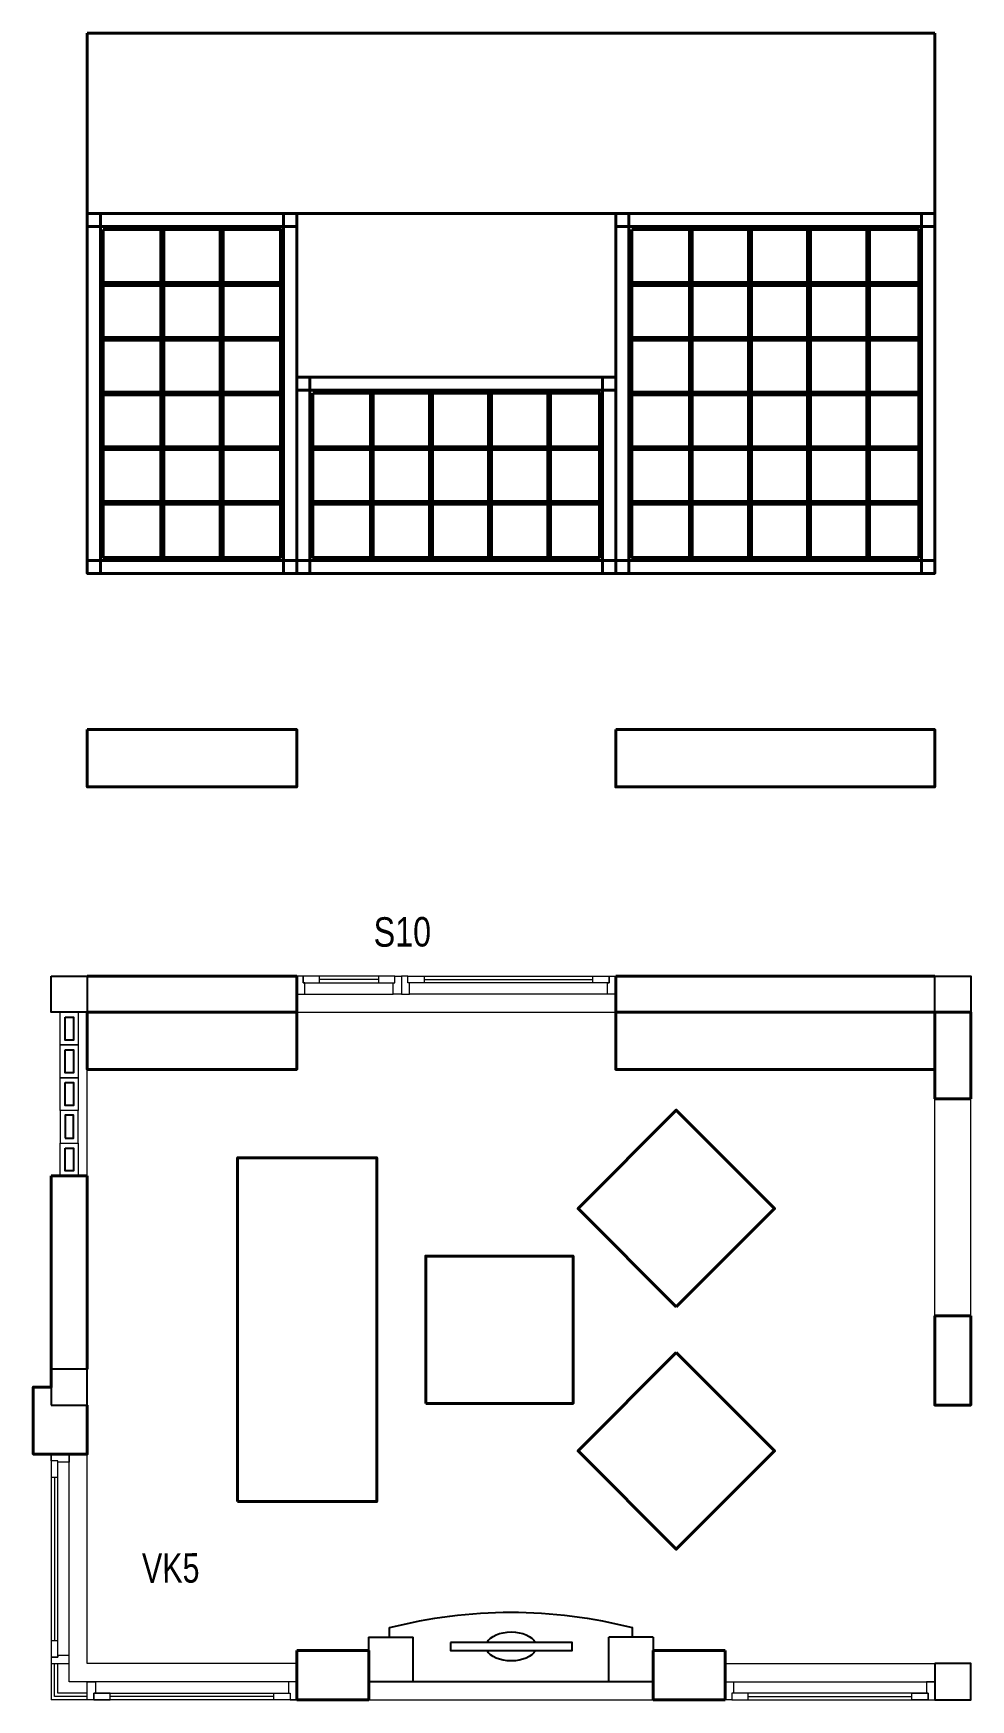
# Model space of a CAD drawing. Header units: millimetres. Extents: x -229618 to 2906, y -178063 to 96806.
# Drawn here: x -229618 to -223888, y -72627 to -62446 of the extents above; entities that cross this region are included whole.
import ezdxf
from ezdxf.enums import TextEntityAlignment as Align

# ---------------------------------------------------------------- set-up
doc = ezdxf.new("R2010")
doc.units = ezdxf.units.MM
doc.header["$LTSCALE"] = 200
doc.header["$MEASUREMENT"] = 0
doc.set_wipeout_variables(frame=1)
for name, color, linetype, lineweight in [('cat', 1, 'CONTINUOUS', 40), ('nho', 252, 'CONTINUOUS', 15), ('thay', 7, 'CONTINUOUS', 18)]:
    doc.layers.add(name, color=color, linetype=linetype, lineweight=lineweight)
for name, color, linetype in [('COT', 2, 'CONTINUOUS'), ('NETTHAY', 252, 'CONTINUOUS'), ('NOITHAT', 99, 'CONTINUOUS'), ('TEXT', 33, 'CONTINUOUS'), ('thong ke cua', 7, 'CONTINUOUS')]:
    doc.layers.add(name, color=color, linetype=linetype)
doc.styles.add('T3', font='Vhavan_0.ttf', dxfattribs={"width": 0.8})

# ---------------------------------------------------------------- blocks, each defined once
blk = doc.blocks.new('A$C683C62BB')
at = {"layer": 'NOITHAT', "linetype": 'Continuous'}
blk.add_lwpolyline([(1032, 370), (1032, 284), (-250, 284), (-250, 370)], close=True, dxfattribs=at)
for start_param, end_param in [(0.284761, 2.856832), (3.426353, 5.998425)]:
    blk.add_ellipse((391, 327), major_axis=(265, 0), ratio=0.577146, start_param=start_param, end_param=end_param, dxfattribs=at)
blk = doc.blocks.new('A$C3A57312A')
at = {"layer": 'NOITHAT'}
for p, q in [((316, 376), (316, 456)), ((2364, 376), (2364, 456)), ((140, 376), (140, 0)), ((140, 376), (516, 376)), ((516, 0), (516, 376)), ((2540, 376), (2164, 376)), ((2164, 0), (2164, 376)), ((2540, 376), (2540, 0)), ((140, 0), (2540, 0))]:
    blk.add_line(p, q, dxfattribs=at)
blk.add_arc((1340, -3519), 4104, 75.5513, 104.4487, dxfattribs=at)
at = {"layer": 'NETTHAY', "xscale": 0.8, "yscale": 0.8, "zscale": 0.8}
blk.add_blockref('A$C683C62BB', (1025, 35), dxfattribs=at)
blk = doc.blocks.new('kh cua')
at = {"ltscale": 600}
blk.add_wipeout([(0, 210), (-65, 200), (-124, 170), (-170, 124), (-200, 65), (-210, 0), (-200, -65), (-170, -124), (-124, -170), (-65, -200), (0, -210), (65, -200), (124, -170), (170, -124), (200, -65), (210, 0), (200, 65), (170, 124), (124, 170), (65, 200)], dxfattribs=at).dxf.layer = 'thong ke cua'
at = {"layer": 'thong ke cua', "color": 1, "style": 'T3', "width": 0.973787}
blk.add_attdef('AA', text='', height=180, rotation=0.3157, dxfattribs=at).set_placement((-171, -81), (180, -79), align=Align.FIT)

msp = doc.modelspace()

# ---------------------------------------------------------------- linework, layer by layer
at = {"layer": 'cat', "linetype": 'Continuous'}
for p, q in [((-229288.4, -65746.3), (-229288.4, -62446.3)), ((-229288.4, -62446.3), (-224108.4, -62446.3)), ((-224108.4, -65746.3), (-224108.4, -62446.3)), ((-228008.4, -63546.3), (-226058.4, -63546.3)), ((-228838.1, -63644.3), (-228838.1, -65648.3)), ((-228820.1, -63644.3), (-228820.1, -65648.3)), ((-228476.7, -63644.3), (-228476.7, -65648.3)), ((-228458.7, -63644.3), (-228458.7, -65648.3)), ((-225608.1, -63644.3), (-225608.1, -65648.3)), ((-225590.1, -63644.3), (-225590.1, -65648.3)), ((-225246.7, -63644.3), (-225246.7, -65648.3)), ((-225228.7, -63644.3), (-225228.7, -65648.3)), ((-224885.4, -63644.3), (-224885.4, -65648.3)), ((-224867.4, -63644.3), (-224867.4, -65648.3)), ((-224524.1, -63644.3), (-224524.1, -65648.3)), ((-224506.1, -63644.3), (-224506.1, -65648.3)), ((-228106.4, -63969.3), (-229190.4, -63969.3)), ((-228106.4, -63987.3), (-229190.4, -63987.3)), ((-224206.4, -63969.3), (-225960.4, -63969.3)), ((-224206.4, -63987.3), (-225960.4, -63987.3)), ((-228106.4, -64303.7), (-229190.4, -64303.7)), ((-228106.4, -64321.7), (-229190.4, -64321.7)), ((-224206.4, -64303.7), (-225960.4, -64303.7)), ((-224206.4, -64321.7), (-225960.4, -64321.7)), ((-228106.4, -64637.7), (-229190.4, -64637.7)), ((-228008.4, -64546.3), (-226058.4, -64546.3)), ((-227558.1, -64644.3), (-227558.1, -65648.3)), ((-227540.1, -64644.3), (-227540.1, -65648.3)), ((-227196.7, -64644.3), (-227196.7, -65648.3)), ((-227178.7, -64644.3), (-227178.7, -65648.3)), ((-226835.4, -64644.3), (-226835.4, -65648.3)), ((-226817.4, -64644.3), (-226817.4, -65648.3)), ((-226474.1, -64644.3), (-226474.1, -65648.3)), ((-226456.1, -64644.3), (-226456.1, -65648.3)), ((-224206.4, -64637.7), (-225960.4, -64637.7)), ((-228106.4, -64655.7), (-229190.4, -64655.7)), ((-224206.4, -64655.7), (-225960.4, -64655.7)), ((-228106.4, -64971.7), (-229190.4, -64971.7)), ((-228106.4, -64989.7), (-229190.4, -64989.7)), ((-226156.4, -64971.7), (-227910.4, -64971.7)), ((-226156.4, -64989.7), (-227910.4, -64989.7)), ((-224206.4, -64971.7), (-225960.4, -64971.7)), ((-224206.4, -64989.7), (-225960.4, -64989.7)), ((-228106.4, -65305.7), (-229190.4, -65305.7)), ((-228106.4, -65323.7), (-229190.4, -65323.7)), ((-226156.4, -65305.7), (-227910.4, -65305.7)), ((-226156.4, -65323.7), (-227910.4, -65323.7)), ((-224206.4, -65305.7), (-225960.4, -65305.7)), ((-224206.4, -65323.7), (-225960.4, -65323.7)), ((-229288.4, -65746.3), (-224108.4, -65746.3)), ((-229288.4, -68206.5), (-228008.4, -68206.5)), ((-228008.4, -68206.5), (-229288.4, -68206.5)), ((-228008.4, -68206.5), (-228008.4, -68426.5)), ((-226058.4, -68206.5), (-224108.4, -68206.5)), ((-226058.4, -68426.5), (-226058.4, -68206.5)), ((-223888.4, -68206.5), (-223888.4, -68206.5)), ((-228008.4, -68426.5), (-229288.4, -68426.5)), ((-228008.4, -68426.5), (-229288.4, -68426.5)), ((-226058.4, -68426.5), (-224108.4, -68426.5)), ((-223888.4, -68956.5), (-224108.4, -68956.5)), ((-229288.4, -69426.5), (-229508.4, -69426.5)), ((-229288.4, -70606.5), (-229288.4, -69426.5)), ((-223888.4, -70281.5), (-224108.4, -70281.5)), ((-228008.4, -72326.5), (-228008.4, -72626.5)), ((-228008.4, -72326.5), (-227568.4, -72326.5)), ((-227568.4, -72326.5), (-227568.4, -72626.5)), ((-225828.4, -72326.5), (-225388.4, -72326.5)), ((-225828.4, -72626.5), (-225828.4, -72326.5)), ((-225388.4, -72326.5), (-225388.4, -72626.5)), ((-228008.4, -72626.5), (-227568.4, -72626.5)), ((-225828.4, -72626.5), (-225388.4, -72626.5))]:
    msp.add_line(p, q, dxfattribs=at)
for points in [[(-229288.4, -63626.3), (-229208.4, -63626.3), (-229208.4, -63546.3), (-229288.4, -63546.3)], [(-228008.4, -63546.3), (-229288.4, -63546.3), (-229288.4, -65746.3), (-228008.4, -65746.3)], [(-229208.4, -63626.3), (-228088.4, -63626.3), (-228088.4, -65666.3), (-229208.4, -65666.3)], [(-228088.4, -63626.3), (-228008.4, -63626.3), (-228008.4, -63546.3), (-228088.4, -63546.3)], [(-226058.4, -63546.3), (-224108.4, -63546.3), (-224108.4, -65746.3), (-226058.4, -65746.3)], [(-226058.4, -63626.3), (-225978.4, -63626.3), (-225978.4, -63546.3), (-226058.4, -63546.3)], [(-224188.4, -63626.3), (-224108.4, -63626.3), (-224108.4, -63546.3), (-224188.4, -63546.3)], [(-229190.4, -63644.3), (-228106.4, -63644.3), (-228106.4, -65648.3), (-229190.4, -65648.3)], [(-228008.4, -64626.3), (-227928.4, -64626.3), (-227928.4, -64546.3), (-228008.4, -64546.3)], [(-226138.4, -64626.3), (-226058.4, -64626.3), (-226058.4, -64546.3), (-226138.4, -64546.3)], [(-229288.4, -65746.3), (-229208.4, -65746.3), (-229208.4, -65666.3), (-229288.4, -65666.3)], [(-228088.4, -65746.3), (-228008.4, -65746.3), (-228008.4, -65666.3), (-228088.4, -65666.3)], [(-228008.4, -65746.3), (-227928.4, -65746.3), (-227928.4, -65666.3), (-228008.4, -65666.3)], [(-226138.4, -65746.3), (-226058.4, -65746.3), (-226058.4, -65666.3), (-226138.4, -65666.3)], [(-226058.4, -65746.3), (-225978.4, -65746.3), (-225978.4, -65666.3), (-226058.4, -65666.3)], [(-224188.4, -65746.3), (-224108.4, -65746.3), (-224108.4, -65666.3), (-224188.4, -65666.3)], [(-229288.4, -66700.1), (-228008.4, -66700.1), (-228008.4, -67050.1), (-229288.4, -67050.1)], [(-226058.4, -66700.1), (-224108.4, -66700.1), (-224108.4, -67050.1), (-226058.4, -67050.1)], [(-229288.4, -68426.5), (-228008.4, -68426.5), (-228008.4, -68776.5), (-229288.4, -68776.5)], [(-226058.4, -68426.5), (-224108.4, -68426.5), (-224108.4, -68776.5), (-226058.4, -68776.5)], [(-225687.8, -70226.8), (-225086.8, -69625.8), (-225687.8, -69024.7), (-226288.8, -69625.8)], [(-228369.3, -71416.2), (-227519.3, -71416.2), (-227519.3, -69316.2), (-228369.3, -69316.2)], [(-227219.3, -70816.2), (-226319.3, -70816.2), (-226319.3, -69916.2), (-227219.3, -69916.2)], [(-225687.8, -70505.5), (-225086.8, -71106.6), (-225687.8, -71707.6), (-226288.8, -71106.6)]]:
    msp.add_lwpolyline(points, close=True, dxfattribs=at)
at = {"layer": 'cat'}
for points in [[(-225978.4, -63626.3), (-224188.4, -63626.3), (-224188.4, -65666.3), (-225978.4, -65666.3)], [(-225960.4, -63644.3), (-224206.4, -63644.3), (-224206.4, -65648.3), (-225960.4, -65648.3)], [(-227928.4, -64626.3), (-226138.4, -64626.3), (-226138.4, -65666.3), (-227928.4, -65666.3)], [(-227910.4, -64644.3), (-226156.4, -64644.3), (-226156.4, -65648.3), (-227910.4, -65648.3)]]:
    msp.add_lwpolyline(points, close=True, dxfattribs=at)
at = {"layer": 'cat', "linetype": 'Continuous'}
for points in [[(-223888.4, -68956.5), (-223888.4, -68426.5), (-224108.4, -68426.5), (-224108.4, -68956.5)], [(-229508.4, -69426.5), (-229508.4, -70716.5), (-229618.4, -70716.5), (-229618.4, -71126.5), (-229288.4, -71126.5), (-229288.4, -70826.5)], [(-224108.4, -70281.5), (-224108.4, -70826.5), (-223888.4, -70826.5), (-223888.4, -70281.5)]]:
    msp.add_lwpolyline(points, dxfattribs=at)
at = {"layer": 'COT', "linetype": 'Continuous'}
for points in [[(-229508.4, -68206.5), (-229288.4, -68206.5), (-229288.4, -68426.5), (-229508.4, -68426.5)], [(-223888.4, -68426.5), (-224108.4, -68426.5), (-224108.4, -68206.5), (-223888.4, -68206.5)], [(-229508.4, -70826.5), (-229288.4, -70826.5), (-229288.4, -70606.5), (-229508.4, -70606.5)], [(-224108.4, -72406.5), (-224108.4, -72626.5), (-223888.4, -72626.5), (-223888.4, -72406.5)]]:
    msp.add_lwpolyline(points, close=True, dxfattribs=at)
at = {"layer": 'nho', "linetype": 'Continuous'}
for p, q in [((-227508.4, -68226.5), (-227868.4, -68226.5)), ((-227228.4, -68226.5), (-226198.4, -68226.5)), ((-227958.4, -68316.5), (-227418.4, -68316.5)), ((-227368.4, -68316.5), (-227368.4, -68316.5)), ((-226108.4, -68316.5), (-227318.4, -68316.5)), ((-229488.4, -71266.5), (-229488.4, -72266.5)), ((-225388.4, -72516.5), (-224108.4, -72516.5)), ((-228148.4, -72606.5), (-229148.4, -72606.5)), ((-225248.4, -72606.5), (-224248.4, -72606.5))]:
    msp.add_line(p, q, dxfattribs=at)
for points in [[(-227958.4, -68246.5), (-227968.4, -68246.5), (-227968.4, -68206.5), (-228008.4, -68206.5), (-228008.4, -68316.5), (-227958.4, -68316.5)], [(-227868.4, -68246.5), (-227868.4, -68206.5), (-227968.4, -68206.5), (-227968.4, -68246.5)], [(-226198.4, -68246.5), (-226198.4, -68206.5), (-226098.4, -68206.5), (-226098.4, -68246.5)], [(-226108.4, -68246.5), (-226098.4, -68246.5), (-226098.4, -68206.5), (-226058.4, -68206.5), (-226058.4, -68316.5), (-226108.4, -68316.5)], [(-229453.4, -68426.5), (-229343.4, -68426.5), (-229343.4, -68626.5), (-229453.4, -68626.5)], [(-229453.4, -68626.5), (-229343.4, -68626.5), (-229343.4, -68826.5), (-229453.4, -68826.5)], [(-229453.4, -68826.5), (-229343.4, -68826.5), (-229343.4, -69026.5), (-229453.4, -69026.5)], [(-229453.4, -69226.5), (-229343.4, -69226.5), (-229343.4, -69026.5), (-229453.4, -69026.5)], [(-229453.4, -69226.5), (-229343.4, -69226.5), (-229343.4, -69426.5), (-229453.4, -69426.5)], [(-229468.4, -71176.5), (-229468.4, -71166.5), (-229508.4, -71166.5), (-229508.4, -71126.5), (-229398.4, -71126.5), (-229398.4, -71176.5)], [(-229468.4, -71166.5), (-229508.4, -71166.5), (-229508.4, -72366.5), (-229468.4, -72366.5)], [(-229468.4, -71166.5), (-229508.4, -71166.5), (-229508.4, -71266.5), (-229468.4, -71266.5)], [(-229468.4, -72266.5), (-229508.4, -72266.5), (-229508.4, -72366.5), (-229468.4, -72366.5)], [(-229468.4, -72356.5), (-229468.4, -72366.5), (-229508.4, -72366.5), (-229508.4, -72406.5), (-229398.4, -72406.5), (-229398.4, -72356.5)], [(-229238.4, -72586.5), (-229248.4, -72586.5), (-229248.4, -72626.5), (-229288.4, -72626.5), (-229288.4, -72516.5), (-229238.4, -72516.5)], [(-228058.4, -72586.5), (-228048.4, -72586.5), (-228048.4, -72626.5), (-228008.4, -72626.5), (-228008.4, -72516.5), (-228058.4, -72516.5)], [(-225338.4, -72586.5), (-225348.4, -72586.5), (-225348.4, -72626.5), (-225388.4, -72626.5), (-225388.4, -72516.5), (-225338.4, -72516.5)], [(-224158.4, -72586.5), (-224148.4, -72586.5), (-224148.4, -72626.5), (-224108.4, -72626.5), (-224108.4, -72516.5), (-224158.4, -72516.5)], [(-228048.4, -72586.5), (-228048.4, -72626.5), (-229248.4, -72626.5), (-229248.4, -72586.5)], [(-229148.4, -72626.5), (-229148.4, -72586.5), (-229248.4, -72586.5), (-229248.4, -72626.5)], [(-228048.4, -72586.5), (-228048.4, -72626.5), (-228148.4, -72626.5), (-228148.4, -72586.5)], [(-225348.4, -72586.5), (-225348.4, -72626.5), (-224148.4, -72626.5), (-224148.4, -72586.5)], [(-225348.4, -72586.5), (-225348.4, -72626.5), (-225248.4, -72626.5), (-225248.4, -72586.5)], [(-224248.4, -72626.5), (-224248.4, -72586.5), (-224148.4, -72586.5), (-224148.4, -72626.5)]]:
    msp.add_lwpolyline(points, close=True, dxfattribs=at)
for points in [[(-228008.4, -72516.5), (-229398.4, -72516.5), (-229398.4, -71126.5)], [(-229288.4, -72606.5), (-229488.4, -72606.5), (-229488.4, -72406.5)], [(-229288.4, -72586.5), (-229468.4, -72586.5), (-229468.4, -72406.5)]]:
    msp.add_lwpolyline(points, dxfattribs=at)
at = {"layer": 'TEXT', "linetype": 'Continuous'}
for points in [[(-229423.4, -68456.5), (-229373.4, -68456.5), (-229373.4, -68596.5), (-229423.4, -68596.5)], [(-229423.4, -68656.5), (-229373.4, -68656.5), (-229373.4, -68796.5), (-229423.4, -68796.5)], [(-229423.4, -68856.5), (-229373.4, -68856.5), (-229373.4, -68996.5), (-229423.4, -68996.5)], [(-229423.4, -69196.5), (-229373.4, -69196.5), (-229373.4, -69056.5), (-229423.4, -69056.5)], [(-229423.4, -69256.5), (-229373.4, -69256.5), (-229373.4, -69396.5), (-229423.4, -69396.5)]]:
    msp.add_lwpolyline(points, close=True, dxfattribs=at)
at = {"layer": 'thay', "linetype": 'Continuous'}
for p, q in [((-229288.4, -69426.5), (-229288.4, -68426.5)), ((-228008.4, -68426.5), (-226058.4, -68426.5)), ((-229508.4, -71126.5), (-229508.4, -72626.5)), ((-225388.4, -72406.5), (-224108.4, -72406.5)), ((-227568.4, -72516.5), (-225828.4, -72516.5)), ((-228008.4, -72626.5), (-229508.4, -72626.5)), ((-227568.4, -72626.5), (-225828.4, -72626.5))]:
    msp.add_line(p, q, dxfattribs=at)
for points in [[(-224108.4, -70281.5), (-224108.4, -68956.5)], [(-223888.4, -70281.5), (-223888.4, -68956.5)], [(-228008.4, -72406.5), (-229288.4, -72406.5), (-229288.4, -71126.5)]]:
    msp.add_lwpolyline(points, dxfattribs=at)

# ---------------------------------------------------------------- block references
at = {"layer": 'NOITHAT', "xscale": -0.7249340969137847, "yscale": 0.7249340969137847, "zscale": 0.7249340969107677}
msp.add_blockref('A$C3A57312A', (-225727.2, -72516.5), dxfattribs=at)
at = {"layer": 'thong ke cua'}
ref = msp.add_blockref('kh cua', (-227366.3, -67945.9), dxfattribs=at)
ref.add_attrib('AA', 's10', dxfattribs={"color": 1, "height": 180, "rotation": 0.31566, "style": 'T3', "width": 0.897423}).set_placement((-227537.7, -68026.7), (-227186.5, -68024.8), align=Align.FIT)

# ---------------------------------------------------------------- next in the draw order: linework, layer by layer
at = {"layer": 'nho', "linetype": 'Continuous'}
for points in [[(-227408.4, -68246.5), (-227408.4, -68206.5), (-227968.4, -68206.5), (-227968.4, -68246.5)], [(-227408.4, -68246.5), (-227408.4, -68206.5), (-227508.4, -68206.5), (-227508.4, -68246.5)], [(-227418.4, -68246.5), (-227408.4, -68246.5), (-227408.4, -68206.5), (-227368.4, -68206.5), (-227368.4, -68316.5), (-227418.4, -68316.5)], [(-227318.4, -68246.5), (-227328.4, -68246.5), (-227328.4, -68206.5), (-227368.4, -68206.5), (-227368.4, -68316.5), (-227318.4, -68316.5)], [(-227328.4, -68246.5), (-227328.4, -68206.5), (-227228.4, -68206.5), (-227228.4, -68246.5)], [(-227328.4, -68246.5), (-227328.4, -68206.5), (-226098.4, -68206.5), (-226098.4, -68246.5)]]:
    msp.add_lwpolyline(points, close=True, dxfattribs=at)

# ---------------------------------------------------------------- next in the draw order: block references
at = {"layer": 'thong ke cua'}
ref = msp.add_blockref('kh cua', (-228781.8, -71835.2), dxfattribs=at)
ref.add_attrib('AA', 'vk5', dxfattribs={"color": 1, "height": 180, "rotation": 0.31566, "style": 'T3', "width": 0.780471}).set_placement((-228953.3, -71913.1), (-228602.1, -71911.2), align=Align.FIT)

doc.saveas('drawing.dxf')
